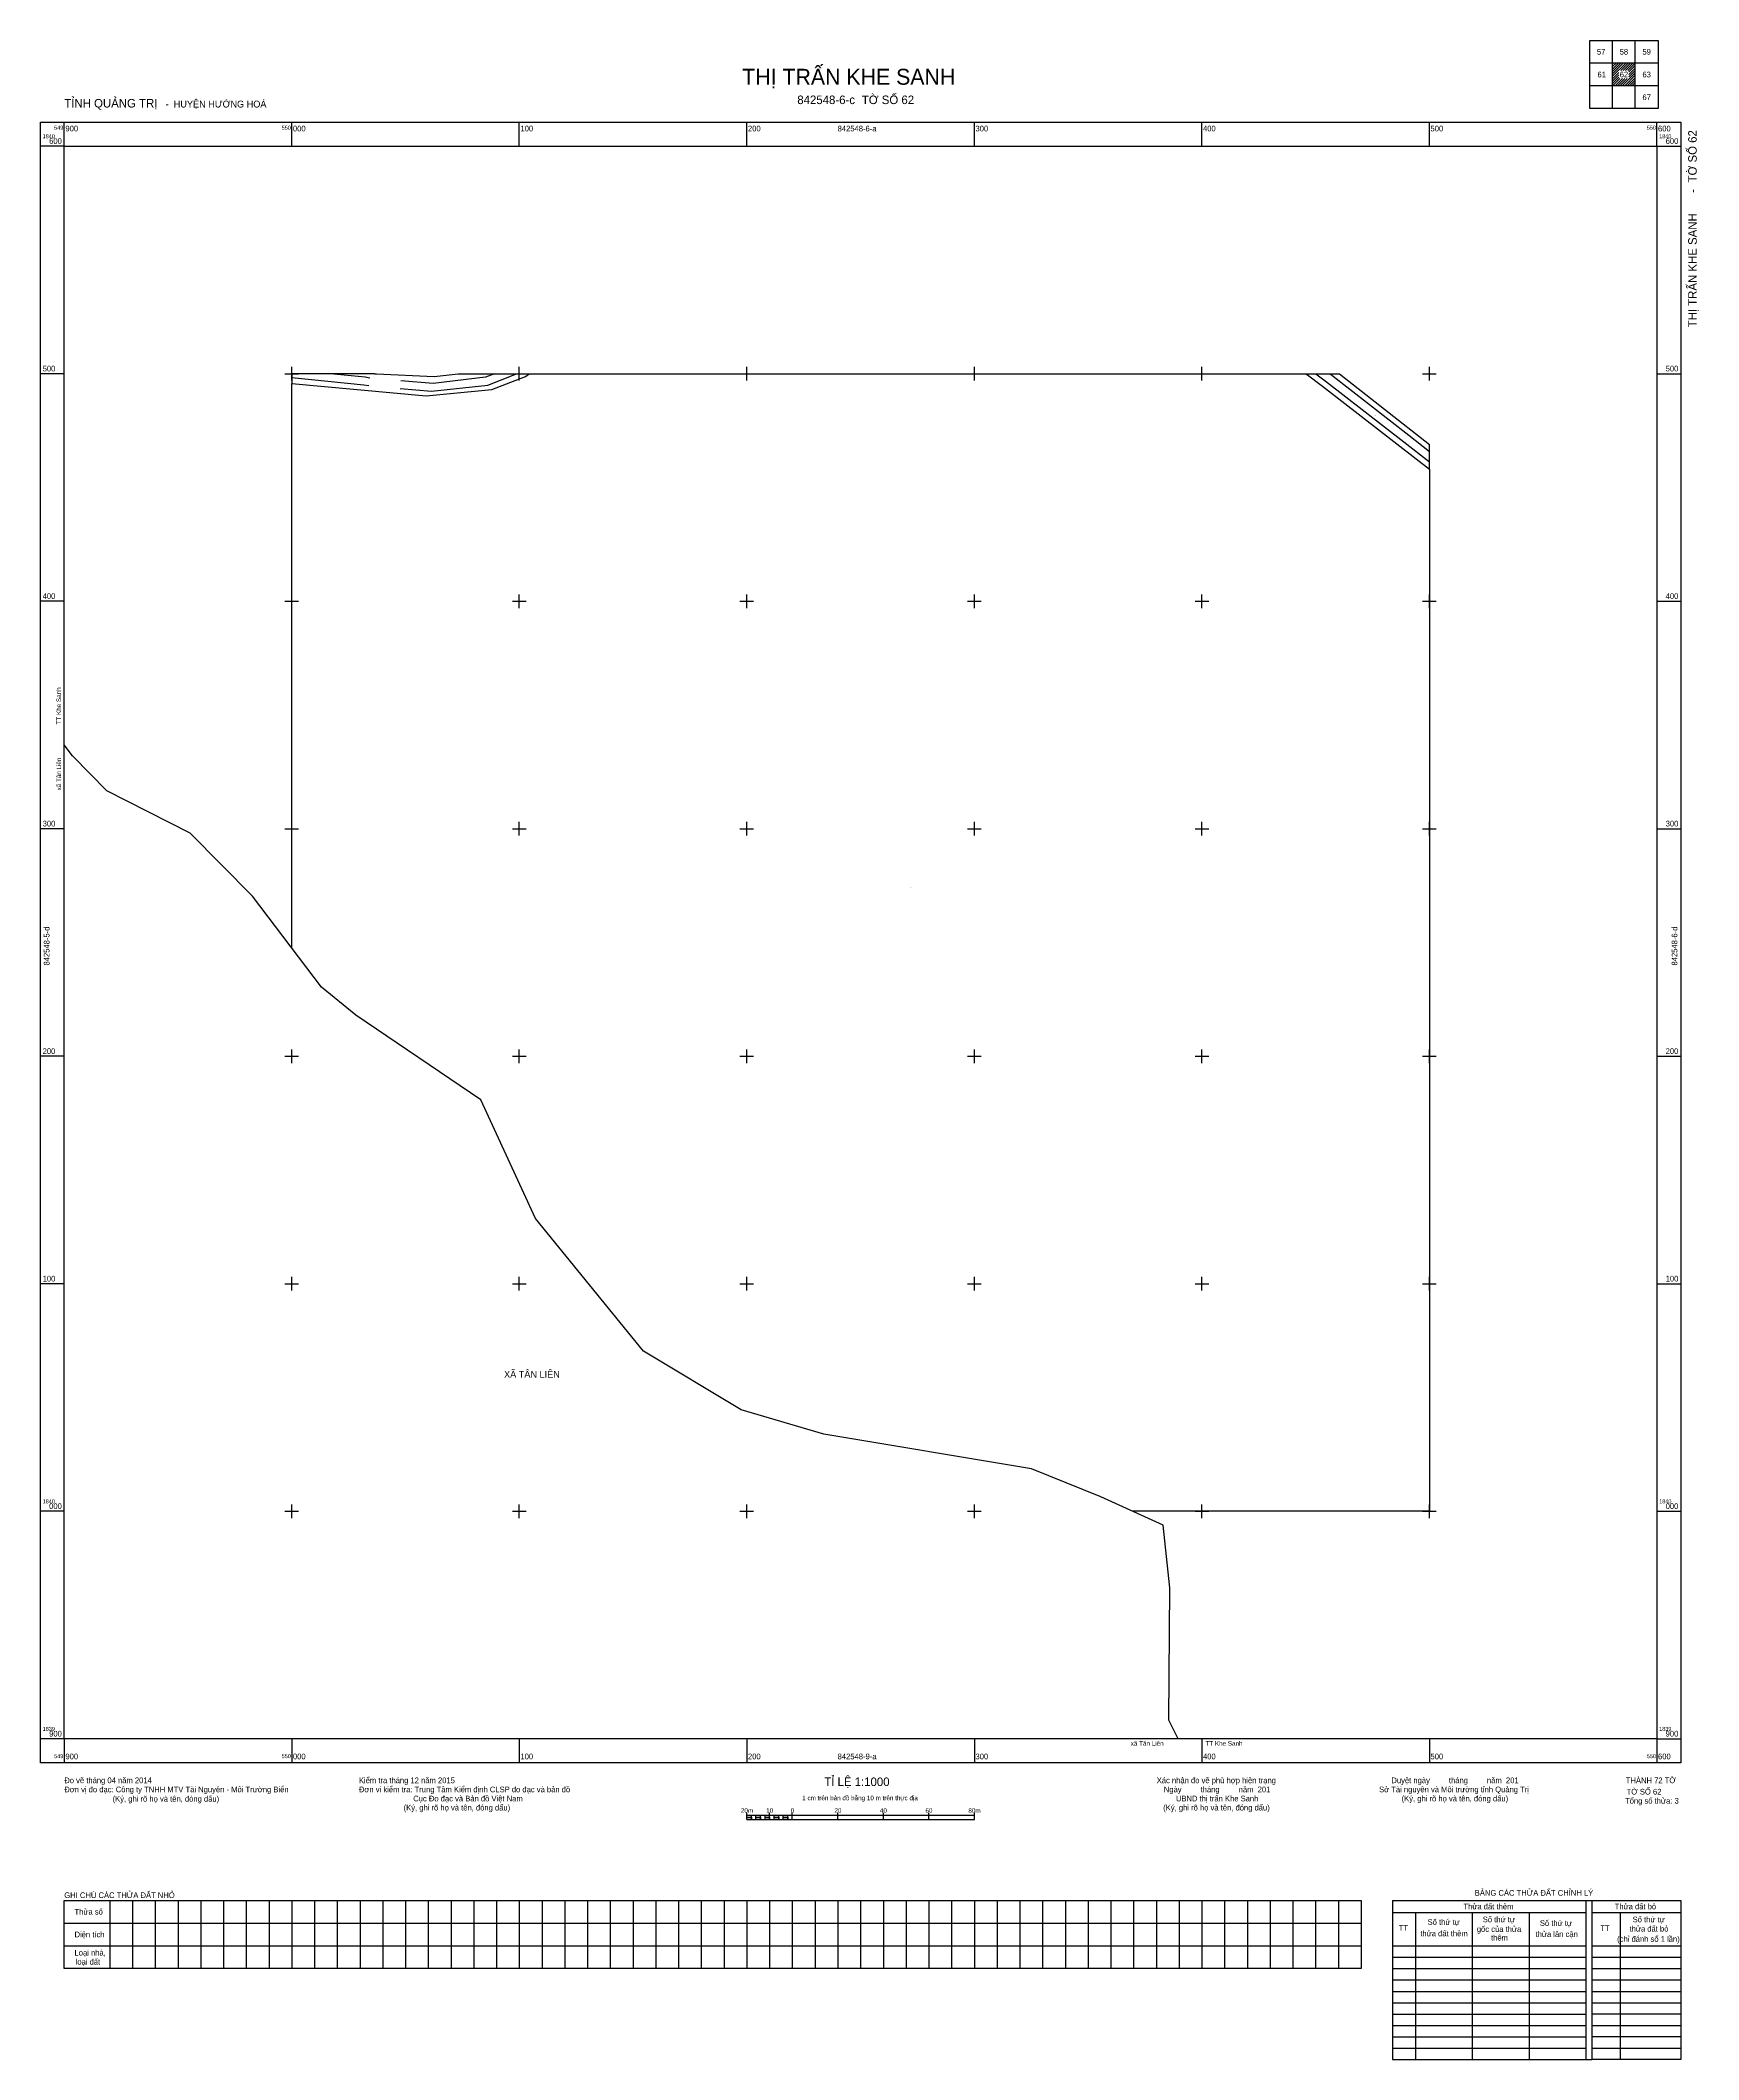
# Model space of a CAD drawing. Extents: x 549890 to 550618, y 1839759 to 1840646.
import ezdxf

# ---------------------------------------------------------------- set-up
doc = ezdxf.new("R2010")
doc.units = 0
for name, color, linetype in [('Level 15', 7, 'Continuous'), ('Level 22', 7, 'Continuous'), ('Level 23', 7, 'Continuous'), ('Level 24', 7, 'Continuous'), ('Level 28', 7, 'Continuous'), ('Level 46', 7, 'Continuous'), ('Level 48', 7, 'Continuous'), ('Level 63', 7, 'Continuous')]:
    doc.layers.add(name, color=color, linetype=linetype)

msp = doc.modelspace()

# ---------------------------------------------------------------- linework, layer by layer
at = {"layer": 'Level 22'}
for points in [[(550000, 1840498.31), (550031.62, 1840495.08)], [(550032.21, 1840498.5), (550016.81, 1840500)], [(550034.32, 1840498.1), (550032.21, 1840498.5)], [(550047.62, 1840493.52), (550061.39, 1840492.27), (550086.21, 1840494.94), (550098.78, 1840500)], [(550089.14, 1840500), (550085.17, 1840498.43), (550062.16, 1840495.69), (550047.93, 1840496.81)], [(550450.12, 1840500), (550454.75, 1840496.47), (550488.71, 1840470), (550500, 1840461.23)], [(550456.24, 1840500), (550456.35, 1840499.92), (550490.9, 1840472.97), (550500, 1840465.81)], [(550031.62, 1840495.08), (550033.82, 1840494.81)]]:
    msp.add_lwpolyline(points, dxfattribs=at)
at = {"layer": 'Level 23'}
msp.add_line((550460.48, 1840500), (550500, 1840468.89), dxfattribs=at)
for points in [[(550000, 1840495.74), (550059.04, 1840490.3), (550087.87, 1840493.05), (550102.73, 1840498.75), (550104.26, 1840500)], [(550036.29, 1840500), (550037.19, 1840499.89), (550062.62, 1840498.79), (550073.1, 1840500)], [(550445.82, 1840500), (550453.02, 1840494.53), (550486.97, 1840468.12), (550500, 1840458.08)]]:
    msp.add_lwpolyline(points, dxfattribs=at)
at = {"layer": 'Level 24'}
for p, q in [((550073.1, 1840500), (550104.26, 1840500)), ((550104.26, 1840500), (550445.82, 1840500)), ((550445.82, 1840500), (550460.48, 1840500)), ((550000, 1840247.47), (550000, 1840495.74)), ((550500, 1840458.08), (550500, 1840468.89))]:
    msp.add_line(p, q, dxfattribs=at)
for points in [[(550036.29, 1840500), (550000, 1840500), (550000, 1840495.74)], [(550500, 1840458.08), (550500, 1840000)], [(550500, 1840000), (550369.49, 1840000)]]:
    msp.add_lwpolyline(points, dxfattribs=at)
at = {"layer": 'Level 46'}
msp.add_lwpolyline([(550389.55, 1839900), (550385.54, 1839908.16), (550385.9, 1839966.31), (550383.02, 1839993.88), (550355.58, 1840006.29), (550325.08, 1840018.72), (550233.89, 1840033.9), (550197.46, 1840044.62), (550154.6, 1840070.35), (550107.15, 1840128.74), (550083.02, 1840180.92), (550028.21, 1840217.99), (550013, 1840230.33), (549982.68, 1840270.31), (549955.33, 1840298.02), (549918.76, 1840316.61), (549903.57, 1840332.01), (549900, 1840336.84)], dxfattribs=at)
at = {"layer": 'Level 63'}
for p, q in [((550580.5, 1840636.01), (550580.99, 1840636.5)), ((550580.5, 1840634.95), (550582.05, 1840636.5)), ((550580.5, 1840633.89), (550583.11, 1840636.5)), ((550580.5, 1840632.83), (550584.17, 1840636.5)), ((550580.5, 1840631.77), (550585.23, 1840636.5)), ((550580.5, 1840630.71), (550586.29, 1840636.5)), ((550580.5, 1840629.65), (550583.28, 1840632.43)), ((550580.5, 1840628.59), (550583.28, 1840631.37)), ((550584.1, 1840633.25), (550587.35, 1840636.5)), ((550584.78, 1840626.5), (550590.5, 1840632.22)), ((550585.16, 1840633.25), (550588.41, 1840636.5)), ((550585.84, 1840626.5), (550590.5, 1840631.16)), ((550586.22, 1840633.25), (550589.47, 1840636.5)), ((550587.28, 1840633.25), (550590.5, 1840636.47)), ((550587.73, 1840632.63), (550590.5, 1840635.4)), ((550587.73, 1840631.57), (550590.5, 1840634.34)), ((550587.73, 1840630.51), (550590.5, 1840633.28)), ((550580.5, 1840627.53), (550583.28, 1840630.31)), ((550580.53, 1840626.5), (550583.78, 1840629.75)), ((550581.6, 1840626.5), (550584.85, 1840629.75)), ((550582.66, 1840626.5), (550585.91, 1840629.75)), ((550583.72, 1840626.5), (550586.97, 1840629.75)), ((550586.9, 1840626.5), (550590.5, 1840630.1)), ((550587.96, 1840626.5), (550590.5, 1840629.04)), ((550589.02, 1840626.5), (550590.5, 1840627.98)), ((550590.08, 1840626.5), (550590.5, 1840626.92)), ((550483.84, 1839829), (550610.5, 1839829)), ((550483.84, 1839829), (550483.84, 1839759)), ((550483.84, 1839823.63), (550568.84, 1839823.63)), ((550493.84, 1839823.63), (550493.84, 1839759)), ((550518.84, 1839823.63), (550518.84, 1839759)), ((550543.84, 1839823.63), (550543.84, 1839759)), ((550568.84, 1839829), (550568.84, 1839759)), ((550571.34, 1839829), (550571.34, 1839759)), ((550571.34, 1839823.63), (550610.5, 1839823.63)), ((550583.84, 1839823.63), (550583.84, 1839759)), ((550610.5, 1839829), (550610.5, 1839759)), ((550483.84, 1839809), (550568.84, 1839809)), ((550571.34, 1839809), (550610.5, 1839809)), ((550483.84, 1839804), (550568.84, 1839804)), ((550483.84, 1839799), (550568.84, 1839799)), ((550571.34, 1839804), (550610.5, 1839804)), ((550571.34, 1839799), (550610.5, 1839799)), ((550483.84, 1839794), (550568.84, 1839794)), ((550483.84, 1839789), (550568.84, 1839789)), ((550571.34, 1839794), (550610.5, 1839794)), ((550571.34, 1839789), (550610.5, 1839789)), ((550483.84, 1839784), (550568.84, 1839784)), ((550483.84, 1839779), (550568.84, 1839779)), ((550571.34, 1839784), (550610.5, 1839784)), ((550610.5, 1839779), (550571.34, 1839779)), ((550483.84, 1839774), (550568.84, 1839774)), ((550571.34, 1839774), (550610.5, 1839774)), ((550483.84, 1839769), (550568.84, 1839769)), ((550483.84, 1839764), (550568.84, 1839764)), ((550610.5, 1839769), (550571.34, 1839769)), ((550571.34, 1839764), (550610.5, 1839764)), ((550483.84, 1839759), (550568.84, 1839759)), ((550568.84, 1839759), (550571.34, 1839759)), ((550610.5, 1839759), (550571.34, 1839759))]:
    msp.add_line(p, q, dxfattribs=at)
for points in [[(550600.5, 1840616.5), (550570.5, 1840616.5), (550570.5, 1840646.5), (550600.5, 1840646.5)], [(549889.5, 1840610.5), (550610.5, 1840610.5), (550610.5, 1839889.5), (549889.5, 1839889.5)], [(549900, 1840600), (550600, 1840600), (550600, 1839900), (549900, 1839900)], [(550200, 1839864.5), (550200, 1839865.5), (550202, 1839865.5), (550202, 1839864.5)], [(550204, 1839864.5), (550204, 1839865.5), (550206, 1839865.5), (550206, 1839864.5)], [(550208, 1839864.5), (550208, 1839865.5), (550210, 1839865.5), (550210, 1839864.5)], [(550212, 1839864.5), (550212, 1839865.5), (550214, 1839865.5), (550214, 1839864.5)], [(550216, 1839864.5), (550216, 1839865.5), (550218, 1839865.5), (550218, 1839864.5)]]:
    msp.add_lwpolyline(points, close=True, dxfattribs=at)
for points in [[(550580.5, 1840616.5), (550580.5, 1840646.5)], [(550590.5, 1840616.5), (550590.5, 1840646.5)], [(550600.5, 1840636.5), (550570.5, 1840636.5)], [(550600.5, 1840626.5), (550570.5, 1840626.5)], [(549900, 1840600), (549900, 1840610.5)], [(550000, 1840600), (550000, 1840610.5)], [(550100, 1840600), (550100, 1840610.5)], [(550200, 1840600), (550200, 1840610.5)], [(550300, 1840600), (550300, 1840610.5)], [(550400, 1840600), (550400, 1840610.5)], [(550500, 1840600), (550500, 1840610.5)], [(550600, 1840600), (550600, 1840610.5)], [(549900, 1840600), (549889.5, 1840600)], [(550600, 1840600), (550610.5, 1840600)], [(549900, 1840500), (549889.5, 1840500)], [(549997, 1840500), (550003, 1840500)], [(550000, 1840497), (550000, 1840503)], [(550097, 1840500), (550103, 1840500)], [(550100, 1840497), (550100, 1840503)], [(550197, 1840500), (550203, 1840500)], [(550200, 1840497), (550200, 1840503)], [(550297, 1840500), (550303, 1840500)], [(550300, 1840497), (550300, 1840503)], [(550397, 1840500), (550403, 1840500)], [(550400, 1840497), (550400, 1840503)], [(550497, 1840500), (550503, 1840500)], [(550500, 1840497), (550500, 1840503)], [(550600, 1840500), (550610.5, 1840500)], [(549900, 1840400), (549889.5, 1840400)], [(549997, 1840400), (550003, 1840400)], [(550000, 1840397), (550000, 1840403)], [(550097, 1840400), (550103, 1840400)], [(550100, 1840397), (550100, 1840403)], [(550197, 1840400), (550203, 1840400)], [(550200, 1840397), (550200, 1840403)], [(550297, 1840400), (550303, 1840400)], [(550300, 1840397), (550300, 1840403)], [(550397, 1840400), (550403, 1840400)], [(550400, 1840397), (550400, 1840403)], [(550497, 1840400), (550503, 1840400)], [(550500, 1840397), (550500, 1840403)], [(550600, 1840400), (550610.5, 1840400)], [(550000, 1840297), (550000, 1840303)], [(550100, 1840297), (550100, 1840303)], [(550200, 1840297), (550200, 1840303)], [(550300, 1840297), (550300, 1840303)], [(550400, 1840297), (550400, 1840303)], [(550500, 1840297), (550500, 1840303)], [(549900, 1840300), (549889.5, 1840300)], [(549997, 1840300), (550003, 1840300)], [(550097, 1840300), (550103, 1840300)], [(550197, 1840300), (550203, 1840300)], [(550297, 1840300), (550303, 1840300)], [(550397, 1840300), (550403, 1840300)], [(550497, 1840300), (550503, 1840300)], [(550600, 1840300), (550610.5, 1840300)], [(549900, 1840200), (549889.5, 1840200)], [(549997, 1840200), (550003, 1840200)], [(550000, 1840197), (550000, 1840203)], [(550097, 1840200), (550103, 1840200)], [(550100, 1840197), (550100, 1840203)], [(550197, 1840200), (550203, 1840200)], [(550200, 1840197), (550200, 1840203)], [(550297, 1840200), (550303, 1840200)], [(550300, 1840197), (550300, 1840203)], [(550397, 1840200), (550403, 1840200)], [(550400, 1840197), (550400, 1840203)], [(550497, 1840200), (550503, 1840200)], [(550500, 1840197), (550500, 1840203)], [(550600, 1840200), (550610.5, 1840200)], [(549900, 1840100), (549889.5, 1840100)], [(549997, 1840100), (550003, 1840100)], [(550000, 1840097), (550000, 1840103)], [(550097, 1840100), (550103, 1840100)], [(550100, 1840097), (550100, 1840103)], [(550197, 1840100), (550203, 1840100)], [(550200, 1840097), (550200, 1840103)], [(550297, 1840100), (550303, 1840100)], [(550300, 1840097), (550300, 1840103)], [(550397, 1840100), (550403, 1840100)], [(550400, 1840097), (550400, 1840103)], [(550497, 1840100), (550503, 1840100)], [(550500, 1840097), (550500, 1840103)], [(550600, 1840100), (550610.5, 1840100)], [(550000, 1839997), (550000, 1840003)], [(550100, 1839997), (550100, 1840003)], [(550200, 1839997), (550200, 1840003)], [(550300, 1839997), (550300, 1840003)], [(550400, 1839997), (550400, 1840003)], [(550500, 1839997), (550500, 1840003)], [(549900, 1840000), (549889.5, 1840000)], [(549997, 1840000), (550003, 1840000)], [(550097, 1840000), (550103, 1840000)], [(550197, 1840000), (550203, 1840000)], [(550297, 1840000), (550303, 1840000)], [(550397, 1840000), (550403, 1840000)], [(550497, 1840000), (550503, 1840000)], [(550600, 1840000), (550610.5, 1840000)], [(549900, 1839900), (549889.5, 1839900)], [(549900, 1839900), (549900, 1839889.5)], [(550000, 1839900), (550000, 1839889.5)], [(550100, 1839900), (550100, 1839889.5)], [(550200, 1839900), (550200, 1839889.5)], [(550300, 1839900), (550300, 1839889.5)], [(550400, 1839900), (550400, 1839889.5)], [(550500, 1839900), (550500, 1839889.5)], [(550600, 1839900), (550600, 1839889.5)], [(550600, 1839900), (550610.5, 1839900)], [(550200, 1839864.5), (550200, 1839867.5)], [(550210, 1839864.5), (550210, 1839867.5)], [(550220, 1839864.5), (550220, 1839867.5)], [(550240, 1839864.5), (550240, 1839867.5)], [(550260, 1839864.5), (550260, 1839867.5)], [(550280, 1839864.5), (550280, 1839867.5)], [(550300, 1839864.5), (550300, 1839867.5)], [(550200, 1839866.5), (550300, 1839866.5)], [(550200, 1839864.5), (550300, 1839864.5)], [(550202, 1839864.5), (550202, 1839866.5)], [(550204, 1839864.5), (550204, 1839866.5)], [(550206, 1839864.5), (550206, 1839866.5)], [(550208, 1839864.5), (550208, 1839866.5)], [(550210, 1839864.5), (550210, 1839866.5)], [(550212, 1839864.5), (550212, 1839866.5)], [(550214, 1839864.5), (550214, 1839866.5)], [(550216, 1839864.5), (550216, 1839866.5)], [(550218, 1839864.5), (550218, 1839866.5)], [(550470, 1839799), (549900, 1839799), (549900, 1839829), (550470, 1839829)], [(549920, 1839829), (549920, 1839799)], [(549930, 1839829), (549930, 1839799)], [(549940, 1839829), (549940, 1839799)], [(549950, 1839829), (549950, 1839799)], [(549960, 1839829), (549960, 1839799)], [(549970, 1839829), (549970, 1839799)], [(549980, 1839829), (549980, 1839799)], [(549990, 1839829), (549990, 1839799)], [(550000, 1839829), (550000, 1839799)], [(550010, 1839829), (550010, 1839799)], [(550020, 1839829), (550020, 1839799)], [(550030, 1839829), (550030, 1839799)], [(550040, 1839829), (550040, 1839799)], [(550050, 1839829), (550050, 1839799)], [(550060, 1839829), (550060, 1839799)], [(550070, 1839829), (550070, 1839799)], [(550080, 1839829), (550080, 1839799)], [(550090, 1839829), (550090, 1839799)], [(550100, 1839829), (550100, 1839799)], [(550110, 1839829), (550110, 1839799)], [(550120, 1839829), (550120, 1839799)], [(550130, 1839829), (550130, 1839799)], [(550140, 1839829), (550140, 1839799)], [(550150, 1839829), (550150, 1839799)], [(550160, 1839829), (550160, 1839799)], [(550170, 1839829), (550170, 1839799)], [(550180, 1839829), (550180, 1839799)], [(550190, 1839829), (550190, 1839799)], [(550200, 1839829), (550200, 1839799)], [(550210, 1839829), (550210, 1839799)], [(550220, 1839829), (550220, 1839799)], [(550230, 1839829), (550230, 1839799)], [(550240, 1839829), (550240, 1839799)], [(550250, 1839829), (550250, 1839799)], [(550260, 1839829), (550260, 1839799)], [(550270, 1839829), (550270, 1839799)], [(550280, 1839829), (550280, 1839799)], [(550290, 1839829), (550290, 1839799)], [(550300, 1839829), (550300, 1839799)], [(550310, 1839829), (550310, 1839799)], [(550320, 1839829), (550320, 1839799)], [(550330, 1839829), (550330, 1839799)], [(550340, 1839829), (550340, 1839799)], [(550350, 1839829), (550350, 1839799)], [(550360, 1839829), (550360, 1839799)], [(550370, 1839829), (550370, 1839799)], [(550380, 1839829), (550380, 1839799)], [(550390, 1839829), (550390, 1839799)], [(550400, 1839829), (550400, 1839799)], [(550410, 1839829), (550410, 1839799)], [(550420, 1839829), (550420, 1839799)], [(550430, 1839829), (550430, 1839799)], [(550440, 1839829), (550440, 1839799)], [(550450, 1839829), (550450, 1839799)], [(550460, 1839829), (550460, 1839799)], [(550470, 1839829), (550470, 1839799)], [(549900, 1839819), (550470, 1839819)], [(549900, 1839809), (550470, 1839809)]]:
    msp.add_lwpolyline(points, dxfattribs=at)

# ---------------------------------------------------------------- texts
at = {"layer": 'Level 15'}
for s, p in [('UBND thị trấn quản lý', (550050.96, 1840496.16)), ('Khối 1', (550051.44, 1840496.04)), ('Khối 1', (550051.44, 1840495.92)), ('RST', (550051.51, 1840496.28)), ('1', (550051.61, 1840496.4)), ('UBND thị trấn quản lý', (550475.56, 1840481.74)), ('Khối 1', (550476.04, 1840481.62)), ('Khối 1', (550476.04, 1840481.5)), ('RST', (550476.11, 1840481.86)), ('2', (550476.21, 1840481.98)), ('UBND thị trấn quản lý', (550271.8, 1840274.12)), ('Khối 1', (550272.28, 1840274)), ('Khối 1', (550272.28, 1840273.88)), ('RST', (550272.35, 1840274.24)), ('3', (550272.44, 1840274.36))]:
    msp.add_text(s, height=0.1, dxfattribs=at).set_placement(p)
at = {"layer": 'Level 28'}
for s, rotation, p in [('xã Tân Liên                   TT Khe Sanh', 90.08989, (549898.61, 1840316.86)), ('xã Tân Liên                        TT Khe Sanh', 359.99046, (550368.75, 1839896.99))]:
    msp.add_text(s, height=2, rotation=rotation, dxfattribs=at).set_placement(p)
at = {"layer": 'Level 48'}
msp.add_text('XÃ TÂN LIÊN', height=3, dxfattribs=at).set_placement((550093.3, 1840058.71))
at = {"layer": 'Level 63'}
for s, height, p in [('57', 2.5, (550573.64, 1840640.25)), ('58', 2.5, (550583.64, 1840640.25)), ('59', 2.5, (550593.64, 1840640.25)), ('THỊ TRẤN KHE SANH', 7, (550198, 1840627)), ('61', 2.5, (550573.88, 1840630.25)), ('62', 2.5, (550583.66, 1840630.25)), ('63', 2.5, (550593.64, 1840630.25)), ('TỈNH QUẢNG TRỊ', 3.75, (549900, 1840617)), ('842548-6-c', 3.75, (550222.18, 1840618.5)), ('TỜ SỐ 62', 3.75, (550250.55, 1840618.5)), ('67', 2.5, (550593.64, 1840620.25)), ('  -  HUYỆN HƯỚNG HOÁ', 3, (549942.32, 1840617)), ('1840', 1.75, (549890.5, 1840603.5)), ('549', 1.75, (549895.54, 1840607.25)), ('900', 2.5, (549900.5, 1840606.5)), ('550', 1.75, (549995.55, 1840607.25)), ('000', 2.5, (550000.5, 1840606.5)), ('100', 2.5, (550100.5, 1840606.5)), ('200', 2.5, (550200.5, 1840606.5)), ('842548-6-a', 2.5, (550239.91, 1840606.5)), ('300', 2.5, (550300.5, 1840606.5)), ('400', 2.5, (550400.5, 1840606.5)), ('500', 2.5, (550500.5, 1840606.5)), ('550', 1.75, (550595.55, 1840607.25)), ('600', 2.5, (550600.5, 1840606.5)), ('1840', 1.75, (550601, 1840603.5)), ('600', 2.5, (549893.35, 1840601)), ('600', 2.5, (550603.85, 1840601)), ('500', 2.5, (549890.5, 1840501)), ('500', 2.5, (550603.85, 1840501)), ('400', 2.5, (549890.5, 1840401)), ('400', 2.5, (550603.85, 1840401)), ('300', 2.5, (549890.5, 1840301)), ('300', 2.5, (550603.85, 1840301)), ('200', 2.5, (549890.5, 1840201)), ('200', 2.5, (550603.85, 1840201)), ('100', 2.5, (549890.5, 1840101)), ('100', 2.5, (550603.85, 1840101)), ('1840', 1.75, (549890.5, 1840003.5)), ('000', 2.5, (549893.35, 1840001)), ('1840', 1.75, (550601, 1840003.5)), ('000', 2.5, (550603.85, 1840001)), ('1839', 1.75, (549890.5, 1839903.5)), ('900', 2.5, (549893.35, 1839901)), ('1839', 1.75, (550601, 1839903.5)), ('900', 2.5, (550603.85, 1839901)), ('549', 1.75, (549895.54, 1839891.5)), ('900', 2.5, (549900.5, 1839891)), ('550', 1.75, (549995.55, 1839891.5)), ('000', 2.5, (550000.5, 1839891)), ('100', 2.5, (550100.5, 1839891)), ('200', 2.5, (550200.5, 1839891)), ('842548-9-a', 2.5, (550239.91, 1839891)), ('300', 2.5, (550300.5, 1839891)), ('400', 2.5, (550400.5, 1839891)), ('500', 2.5, (550500.5, 1839891)), ('550', 1.75, (550595.55, 1839891.5)), ('600', 2.5, (550600.5, 1839891)), ('Đo vẽ tháng 04 năm 2014', 2.5, (549900, 1839880.5)), ('Đơn vị đo đạc: Công ty TNHH MTV Tài Nguyên - Môi Trường Biển', 2.5, (549900, 1839876.5)), ('Đơn vi kiểm tra: Trung Tâm Kiểm định CLSP đo đạc và bản đồ', 2.5, (550029.5, 1839876.5)), ('Kiểm tra tháng 12 năm 2015', 2.5, (550029.5, 1839880.5)), ('TỈ LỆ 1:1000', 3.75, (550234.03, 1839879.25)), ('Xác nhận đo vẽ phù hợp hiện trạng', 2.5, (550380.17, 1839880.5)), ('Ngày         tháng         năm  201', 2.5, (550383.28, 1839876.5)), ('Sở Tài nguyên và Môi trường tỉnh Quảng Trị', 2.5, (550477.88, 1839876.5)), ('Duyệt ngày         tháng         năm  201', 2.5, (550483.31, 1839880.5)), ('THÀNH 72 TỜ', 2.5, (550586.34, 1839880.5)), ('TỜ SỐ 62', 2.5, (550586.68, 1839875.5)), ('(Ký, ghi rõ họ và tên, đóng dấu)', 2.5, (549921.25, 1839872.38)), ('(Ký, ghi rõ họ và tên, đóng dấu)', 2.5, (550049.16, 1839868.5)), ('Cục Đo đạc và Bản đồ Việt Nam', 2.5, (550053.37, 1839872.5)), ('20m', 2, (550197.38, 1839867.5)), ('10', 2, (550208.51, 1839867.5)), ('0', 2, (550219.29, 1839867.5)), ('1 cm trên bản đồ bằng 10 m trên thực địa', 2, (550224.36, 1839873)), ('20', 2, (550238.51, 1839867.5)), ('40', 2, (550258.51, 1839867.5)), ('60', 2, (550278.51, 1839867.5)), ('80m', 2, (550297.38, 1839867.5)), ('(Ký, ghi rõ họ và tên, đóng dấu)', 2.5, (550383.01, 1839868.5)), ('UBND thị trấn Khe Sanh', 2.5, (550388.6, 1839872.5)), ('(Ký, ghi rõ họ và tên, đóng dấu)', 2.5, (550487.8, 1839872.5)), ('Tổng số thửa: 3', 2.5, (550586, 1839871.5)), ('GHI CHÚ CÁC THỬA ĐẤT NHỎ', 2.5, (549900, 1839830)), ('BẢNG CÁC THỬA ĐẤT CHỈNH LÝ', 2.5, (550519.95, 1839831.02)), ('Thửa số', 2.5, (549904.5, 1839822.75)), ('Thửa đất thêm', 2.5, (550514.98, 1839825.06)), ('Thửa đất bỏ', 2.5, (550581.44, 1839825.06)), ('Diện tích', 2.5, (549904.5, 1839812.75)), ('TT', 2.5, (550486.54, 1839815.64)), ('thửa đất thêm', 2.5, (550496.01, 1839813.2)), ('Số thứ tự', 2.5, (550499.21, 1839818.22)), ('gốc của thửa', 2.5, (550520.86, 1839815.11)), ('Số thứ tự', 2.5, (550523.47, 1839819.36)), ('thửa lân cận', 2.5, (550546.66, 1839812.9)), ('Số thứ tự', 2.5, (550548.56, 1839817.76)), ('TT', 2.5, (550575.14, 1839815.52)), ('thửa đất bỏ', 2.5, (550587.96, 1839815.28)), ('Số thứ tự', 2.5, (550589.32, 1839819.36)), ('Loại nhà,', 2.5, (549904.5, 1839804.75)), ('thêm', 2.5, (550527.11, 1839811.34)), ('(chỉ đánh số 1 lần)', 2.5, (550582.53, 1839810.77)), ('loại đất', 2.5, (549905, 1839800.75))]:
    msp.add_text(s, height=height, dxfattribs=at).set_placement(p)
for s, height, p in [('TỜ SỐ 62', 3.75, (550617.51, 1840584.07)), (' - ', 3.75, (550617.51, 1840578.07)), ('THỊ TRẤN KHE SANH', 3.75, (550617.51, 1840520.37)), ('842548-5-d', 2.5, (549893.5, 1840239.88)), ('842548-6-d', 2.5, (550609, 1840239.88))]:
    msp.add_text(s, height=height, rotation=90, dxfattribs=at).set_placement(p)

doc.saveas('drawing.dxf')
